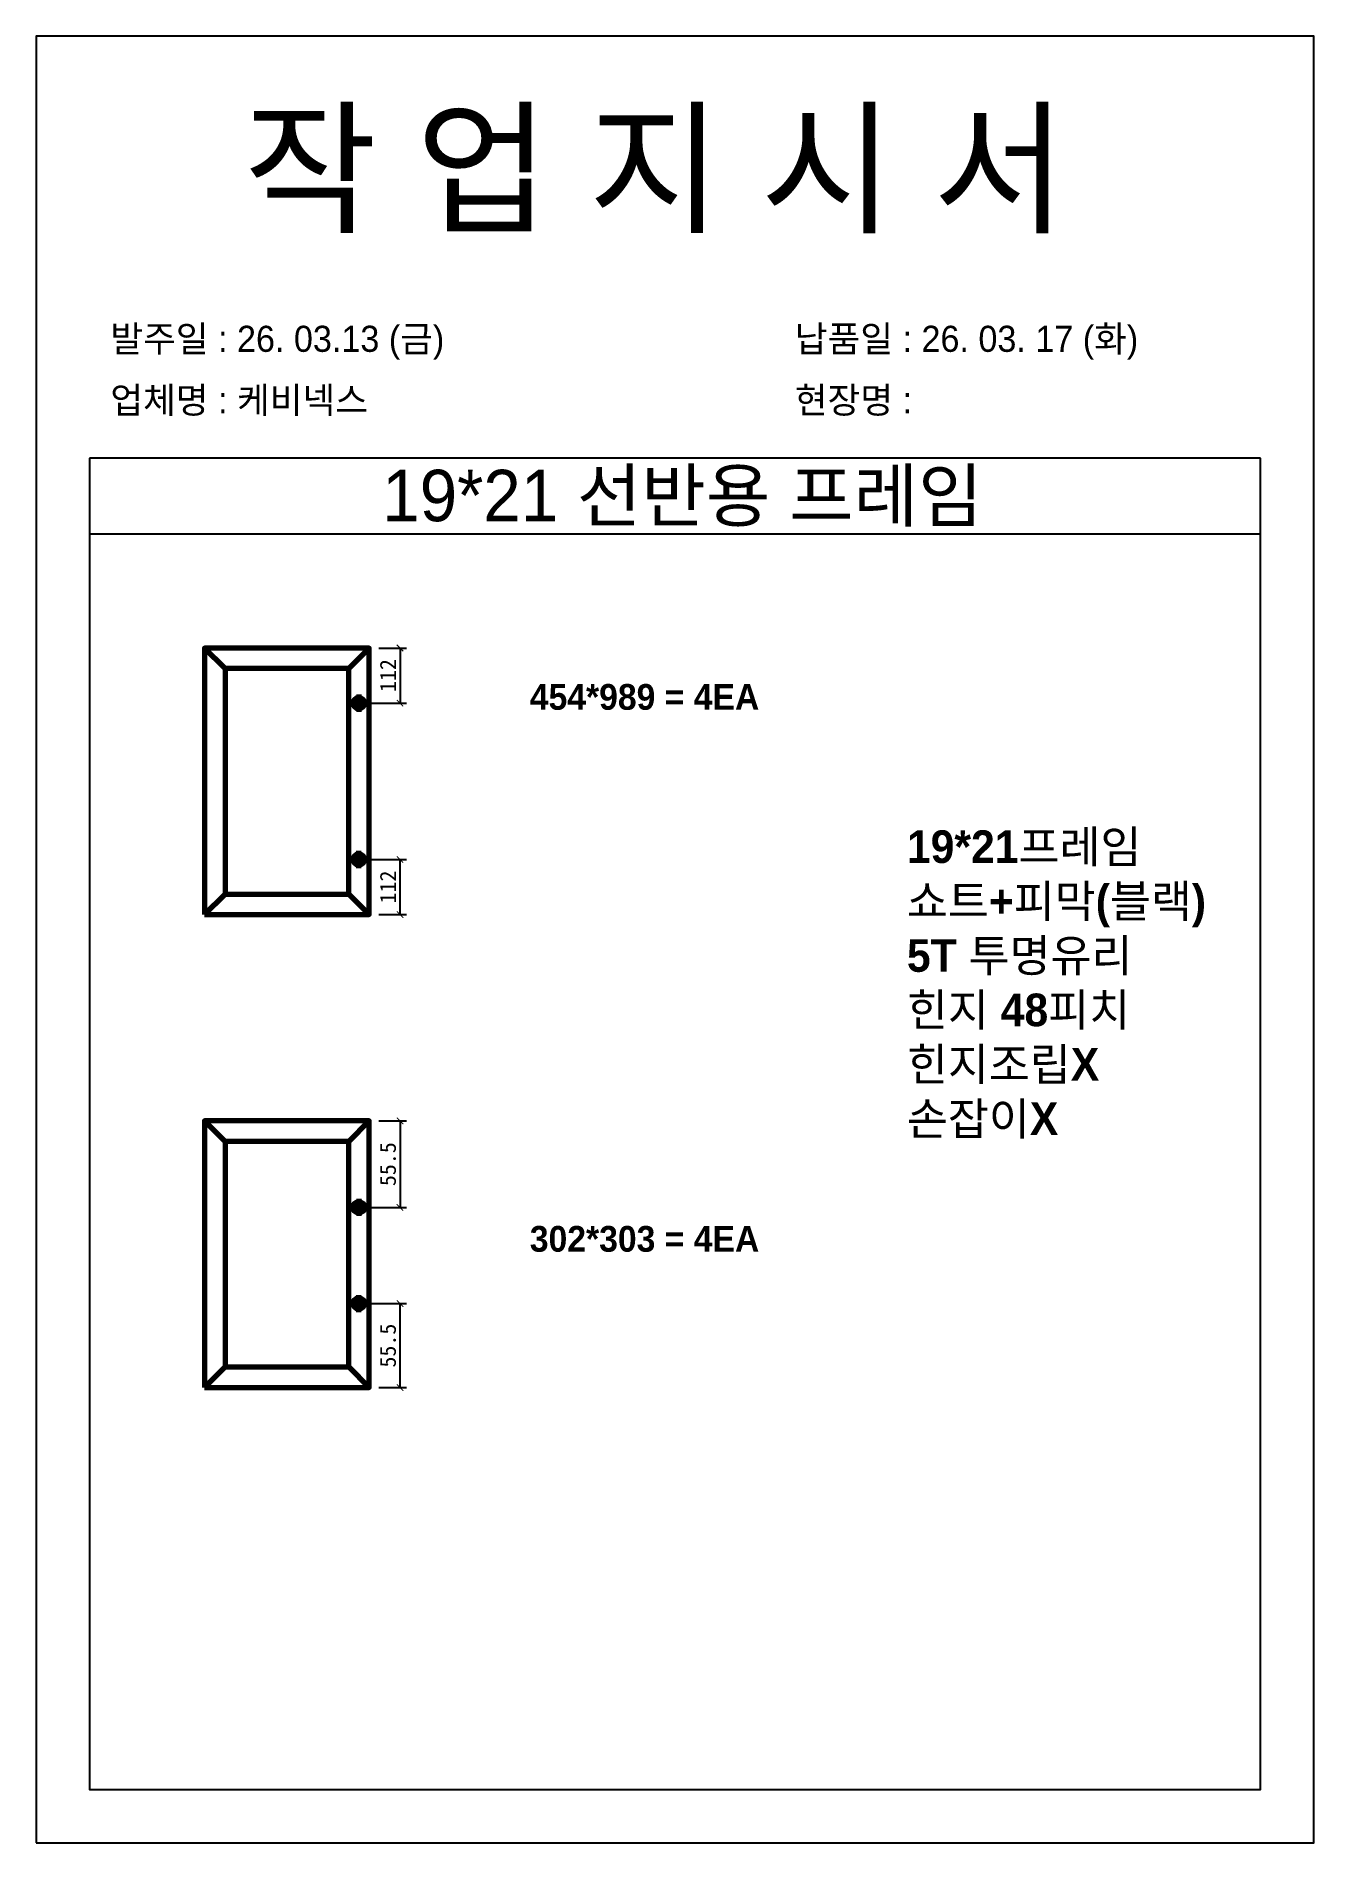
# Model space of a CAD drawing. Header units: millimetres. Extents: x -44117 to 256353, y -2095463 to 65325.
# Drawn here: x 116418 to 118399, y -784928 to -782127 of the extents above; entities that cross this region are included whole.
import ezdxf

# ---------------------------------------------------------------- set-up
doc = ezdxf.new("R2010")
doc.units = ezdxf.units.MM
doc.header["$LTSCALE"] = 10
doc.layers.add('Layer1', color=7, linetype='Continuous', lineweight=70)
doc.dimstyles.new('ISO-25', dxfattribs={"dimtxt": 2.5, "dimasz": 2.5, "dimexe": 1, "dimexo": 1, "dimtad": 1, "dimtxsty": 'Standard', "dimblk": 'ARCHTICK', "dimcen": 2.5, "dimadec": 0, "dimazin": 0, "dimtfac": 1, "dimtmove": 0, "dimatfit": 3, "dimfxl": 0, "dimarcsym": 0})

msp = doc.modelspace()

# ---------------------------------------------------------------- texts
at = {"attachment_point": 1}
for s, width, gutter_width, heights, insert, char_height in [('{\\fGulim|b0|i0|c129|p50;작 업 지 시 서}', 3898.9872873, 14.7362, [-183.72574], (116740.09748, -782249.47377), 165.0454901), ('\\pt11;{\\fGulim|b0|i0|c129|p50;발주일 : 26. 03.13 (금)}', 3898.9872873, 14.7362, [40.67678], (116533.54381, -782575.69847), 40.4361451), ('{\\fGulim|b0|i0|c129|p50;납품일 : 26. 03. 17 (화)}', 3898.9872873, 14.7362, [41.36774], (117594.52458, -782575.69847), 40.4361451), ('{\\fGulim|b0|i0|c129|p50;업체명 : 케비넥스}', 3898.9872873, 14.7362, [42.57324], (116533.54381, -782670.78374), 40.4361451), ('{\\fGulim|b0|i0|c129|p50;현장명 :  }', 3898.9872873, 14.7362, [45.12049], (117594.52458, -782670.78374), 40.4361451), ('{\\fGulim|b0|i0|c129|p50;19*21 선반용 프레임}', 1882.7812357, 7.11596, [-89.03766], (116955.12566, -782799.01203), 79.6987856), ('{\\f굴림|b1|i0|c129|p50;454*989 = 4EA}', 12072.7918459, 155.2668, [-41.14042], (117183.70296, -783131.16451), 39.9257485), ('{\\f굴림|b1|i0|c129|p50;19*21프레임\\P쇼트+피막(블랙)\\P5T 투명유리\\P힌지 48피치\\P힌지조립X\\P손잡이X}', 15300.3567757, 196.77614, [-492.81046], (117768.24933, -783357.99977), 50.59958), ('{\\f굴림|b1|i0|c129|p50;302*303 = 4EA}', 12072.7918459, 155.2668, [-41.14042], (117183.70296, -783971.32956), 39.9257485)]:
    msp.add_mtext_dynamic_manual_height_columns(s, width=width, gutter_width=gutter_width, heights=heights, dxfattribs=dict(at, insert=insert, char_height=char_height))

# ---------------------------------------------------------------- blocks, each defined once
blk = doc.blocks.new('_ArchTick')
at = {"color": 0, "linetype": 'ByBlock', "const_width": 0.15}
blk.add_lwpolyline([(-0.5, -0.5), (0.5, 0.5)], dxfattribs=at)
blk = doc.blocks.new('*D5121')
at = {"color": 0, "lineweight": -2}
for p, q in [((116949.9, -783075.3), (116992.5, -783075.3)), ((116982.5, -783075.3), (116982.5, -783160.8)), ((116933.6, -783160.8), (116992.5, -783160.8))]:
    blk.add_line(p, q, dxfattribs=at)
at = {"layer": 'Defpoints', "color": 0}
for p in [(116934.9, -783075.3), (116918.6, -783160.8), (116982.5, -783160.8)]:
    blk.add_point(p, dxfattribs=at)
at = {"color": 0, "lineweight": -2, "xscale": 10, "yscale": 10, "zscale": 10}
for p, rotation in [((116982.5, -783075.3), 90), ((116982.5, -783160.8), 270)]:
    blk.add_blockref('_ArchTick', p, dxfattribs=dict(at, rotation=rotation))
at = {"color": 0, "insert": (116963.8, -783118), "char_height": 25, "attachment_point": 5, "rotation": 90}
blk.add_mtext('112', dxfattribs=at)
blk = doc.blocks.new('*D5122')
at = {"color": 0, "lineweight": -2}
for p, q in [((116933.6, -783403.2), (116992.5, -783403.2)), ((116982.5, -783488.6), (116982.5, -783403.2)), ((116949.9, -783488.6), (116992.5, -783488.6))]:
    blk.add_line(p, q, dxfattribs=at)
at = {"layer": 'Defpoints', "color": 0}
for p in [(116918.6, -783403.2), (116982.5, -783403.2), (116934.9, -783488.6)]:
    blk.add_point(p, dxfattribs=at)
at = {"color": 0, "lineweight": -2, "xscale": 10, "yscale": 10, "zscale": 10}
for p, rotation in [((116982.5, -783403.2), 90), ((116982.5, -783488.6), 270)]:
    blk.add_blockref('_ArchTick', p, dxfattribs=dict(at, rotation=rotation))
at = {"color": 0, "insert": (116963.8, -783445.9), "char_height": 25, "attachment_point": 5, "rotation": 90}
blk.add_mtext('112', dxfattribs=at)
blk = doc.blocks.new('*D5123')
at = {"color": 0, "lineweight": -2}
for p, q in [((116949.9, -783808.5), (116992.5, -783808.5)), ((116982.5, -783808.5), (116982.5, -783942.5)), ((116933.6, -783942.5), (116992.5, -783942.5))]:
    blk.add_line(p, q, dxfattribs=at)
at = {"layer": 'Defpoints', "color": 0}
for p in [(116934.9, -783808.5), (116918.6, -783942.5), (116982.5, -783942.5)]:
    blk.add_point(p, dxfattribs=at)
at = {"color": 0, "lineweight": -2, "xscale": 10, "yscale": 10, "zscale": 10}
for p, rotation in [((116982.5, -783808.5), 90), ((116982.5, -783942.5), 270)]:
    blk.add_blockref('_ArchTick', p, dxfattribs=dict(at, rotation=rotation))
at = {"color": 0, "insert": (116963.8, -783875.5), "char_height": 25, "attachment_point": 5, "rotation": 90}
blk.add_mtext('55.5', dxfattribs=at)
blk = doc.blocks.new('*D5124')
at = {"color": 0, "lineweight": -2}
for p, q in [((116933.6, -784091.7), (116992.5, -784091.7)), ((116982.5, -784221.9), (116982.5, -784091.7)), ((116949.9, -784221.9), (116992.5, -784221.9))]:
    blk.add_line(p, q, dxfattribs=at)
at = {"layer": 'Defpoints', "color": 0}
for p in [(116918.6, -784091.7), (116982.5, -784091.7), (116934.9, -784221.9)]:
    blk.add_point(p, dxfattribs=at)
at = {"color": 0, "lineweight": -2, "xscale": 10, "yscale": 10, "zscale": 10}
for p, rotation in [((116982.5, -784091.7), 90), ((116982.5, -784221.9), 270)]:
    blk.add_blockref('_ArchTick', p, dxfattribs=dict(at, rotation=rotation))
at = {"color": 0, "insert": (116963.8, -784156.8), "char_height": 25, "attachment_point": 5, "rotation": 90}
blk.add_mtext('55.5', dxfattribs=at)

# ---------------------------------------------------------------- dimensions: what is measured, and where the dimension line sits
for base, p1, p2, angle, text, picture, middle in [((116982.52083, -783160.75809), (116934.88583, -783075.28491), (116918.58651, -783160.75809), 90, '112', '*D5121', (116963.77083, -783118.0215)), ((116982.52083, -783403.17469), (116934.88583, -783488.64787), (116918.58651, -783403.17469), 270, '112', '*D5122', (116963.77083, -783445.91128)), ((116982.52083, -783942.47557), (116934.88583, -783808.51986), (116918.58651, -783942.47557), 90, '55.5', '*D5123', (116963.77083, -783875.49771)), ((116982.52083, -784091.65652), (116934.88583, -784221.88281), (116918.58651, -784091.65652), 270, '55.5', '*D5124', (116963.77083, -784156.76967))]:
    dim = msp.add_linear_dim(base=base, p1=p1, p2=p2, angle=angle, text=text, dimstyle='ISO-25', override={"dimscale": 10, "dimasz": 1, "dimexo": 1.5, "dimtxsty": 'Standard'})
    dim.commit()
    dim.dimension.update_dxf_attribs({"geometry": picture, "text_midpoint": middle})

# ---------------------------------------------------------------- linework, layer by layer
for p, q in [((118316.50991, -782781.16453), (116501.00952, -782781.16453)), ((118316.50991, -782899.05417), (116501.00952, -782899.05417))]:
    msp.add_line(p, q)
msp.add_lwpolyline([(116418.48677, -784927.73471), (118399.03265, -784927.73471), (118399.03265, -782126.67697), (116418.48677, -782126.67697)], close=True)
msp.add_lwpolyline([(116501.00952, -782781.16453), (116501.00952, -784845.21197), (118316.50991, -784845.21197), (118316.50991, -782781.16453)])
at = {"layer": 'Layer1'}
for p, q in [((116711.48039, -783107.19997), (116679.56533, -783075.28491)), ((116902.97077, -783107.19997), (116934.88583, -783075.28491)), ((116918.58651, -783147.49224), (116918.58651, -783174.02394)), ((116918.58651, -783416.44054), (116918.58651, -783389.90883)), ((116679.56533, -783488.64787), (116711.48039, -783456.7328)), ((116934.88583, -783488.64787), (116902.97077, -783456.7328)), ((116902.97077, -783456.7328), (116934.88583, -783488.64787)), ((116711.48039, -783840.43492), (116679.56533, -783808.51986)), ((116902.97077, -783840.43492), (116934.88583, -783808.51986)), ((116918.58651, -783929.20972), (116918.58651, -783955.74143)), ((116918.58651, -784104.92238), (116918.58651, -784078.39067)), ((116679.56533, -784221.88281), (116711.48039, -784189.96775)), ((116934.88583, -784221.88281), (116902.97077, -784189.96775)), ((116902.97077, -784189.96775), (116934.88583, -784221.88281))]:
    msp.add_line(p, q, dxfattribs=at)
for points in [[(116679.56533, -783488.64787), (116934.88583, -783488.64787), (116934.88583, -783075.28491), (116679.56533, -783075.28491)], [(116711.48039, -783456.7328), (116902.97077, -783456.7328), (116902.97077, -783107.19997), (116711.48039, -783107.19997)], [(116931.85236, -783160.75809), (116905.32065, -783160.75809)], [(116931.85236, -783403.17469), (116905.32065, -783403.17469)], [(116679.56533, -784221.88281), (116934.88583, -784221.88281), (116934.88583, -783808.51986), (116679.56533, -783808.51986)], [(116711.48039, -784189.96775), (116902.97077, -784189.96775), (116902.97077, -783840.43492), (116711.48039, -783840.43492)], [(116931.85236, -783942.47557), (116905.32065, -783942.47557)], [(116931.85236, -784091.65652), (116905.32065, -784091.65652)]]:
    msp.add_lwpolyline(points, close=True, dxfattribs=at)
for centre in [(116918.58651, -783160.75809), (116918.58651, -783403.17469), (116918.58651, -783942.47557), (116918.58651, -784091.65652)]:
    msp.add_circle(centre, 8.8439, dxfattribs=at)

msp.set_redraw_order([(e.dxf.handle, doc.entitydb.next_handle()) for e in msp.query("TEXT MTEXT ATTDEF DIMENSION ARC_DIMENSION")])  # texts and dimensions are drawn at this point

doc.saveas('drawing.dxf')
